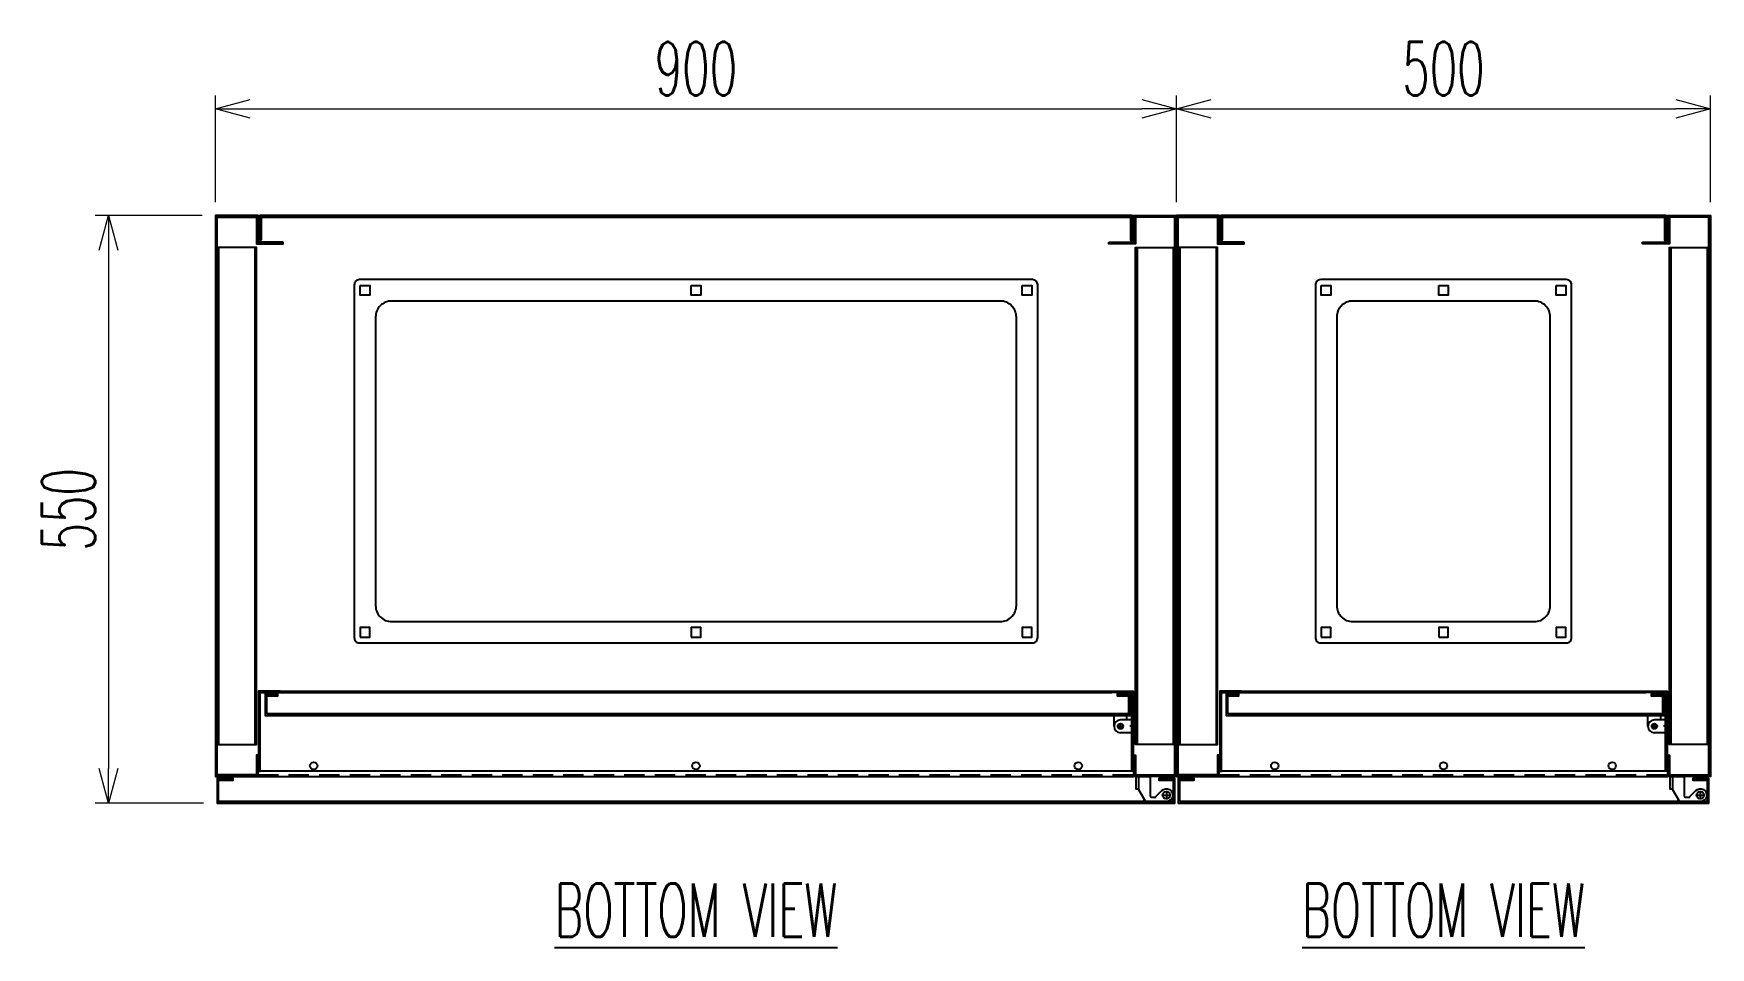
# Model space of a CAD drawing. Header units: millimetres. Extents: x 173893 to 258446, y -176540 to -123824.
# Drawn here: x 187281 to 188851, y -175544 to -174689 of the extents above; entities that cross this region are included whole.
import ezdxf
from ezdxf.enums import TextEntityAlignment as Align

# ---------------------------------------------------------------- set-up
doc = ezdxf.new("R2010")
doc.units = ezdxf.units.MM
doc.header["$LTSCALE"] = 3
doc.linetypes.add('ACAD_ISO04W100', pattern=[30, 24, -3, 0, -3])
doc.linetypes.add('HIDDEN', pattern=[9.525, 6.35, -3.175])
for name, color, linetype in [('@.TEXT', 7, 'Continuous'), ('@.VISIBLE', 7, 'Continuous'), ('centerline', 6, 'ACAD_ISO04W100'), ('dim', 7, 'Continuous'), ('EQUIPMENT', 4, 'Continuous'), ('equipments', 2, 'Continuous')]:
    doc.layers.add(name, color=color, linetype=linetype)
doc.styles.add('Ann_w01', font='romans.shx', dxfattribs={"width": 0.6, "bigfont": 'chineset.shx'})
doc.styles.add('Arial', font='arial.ttf')
doc.dimstyles.new('Dim 01_SC25', dxfattribs={"dimscale": 25, "dimtxt": 2, "dimasz": 1.3, "dimexe": 0.5, "dimexo": 0.5, "dimgap": 0.5, "dimtad": 1, "dimdec": 1, "dimzin": 12, "dimdsep": 46, "dimtxsty": 'Ann_w01', "dimblk": 'OPEN30', "dimcen": 1.5, "dimclrd": 6, "dimclre": 6, "dimclrt": 3, "dimadec": 1, "dimazin": 3, "dimtm": 1e-09, "dimtfac": 1, "dimtdec": 1, "dimtix": 1, "dimtmove": 0, "dimatfit": 3, "dimldrblk": 'OPEN30', "dimfxl": 1, "dimtolj": 1, "dimlwd": 0, "dimlwe": 0, "dimarcsym": 0})

msp = doc.modelspace()

# ---------------------------------------------------------------- texts
at = {"layer": 'dim', "color": 2, "char_height": 50, "attachment_point": 5, "style": 'Ann_w01'}
for insert in [(187900.83, -175508.88), (188600.83, -175508.88)]:
    msp.add_mtext('\\A1;{\\LBOTTOM VIEW}', dxfattribs=dict(at, insert=insert))

# ---------------------------------------------------------------- blocks, each defined once
blk = doc.blocks.new('_Open30')
at = {"color": 0, "linetype": 'ByBlock', "lineweight": -2}
for p, q in [((-1, 0.268), (0, 0)), ((0, 0), (-1, -0.268)), ((0, 0), (-1, 0))]:
    blk.add_line(p, q, dxfattribs=at)
blk = doc.blocks.new('*D78')
at = {"layer": 'Defpoints', "color": 0, "transparency": 16777216}
for p in [(188850.8, -174758.9), (188350.8, -174858.9), (188850.8, -174858.9)]:
    blk.add_point(p, dxfattribs=at)
at = {"layer": 'dim', "color": 6, "lineweight": 0, "transparency": 16777216}
for p, q in [((188350.8, -174846.4), (188350.8, -174746.4)), ((188383.3, -174758.9), (188818.3, -174758.9)), ((188850.8, -174846.4), (188850.8, -174746.4))]:
    blk.add_line(p, q, dxfattribs=at)
at = {"layer": 'dim', "color": 6, "lineweight": 0, "transparency": 16777216, "xscale": 32.5, "yscale": 32.5, "zscale": 32.5, "rotation": 180}
blk.add_blockref('_Open30', (188350.8, -174758.9), dxfattribs=at)
at = {"layer": 'dim', "color": 6, "lineweight": 0, "transparency": 16777216, "xscale": 32.5, "yscale": 32.5, "zscale": 32.5}
blk.add_blockref('_Open30', (188850.8, -174758.9), dxfattribs=at)
at = {"layer": 'dim', "color": 3, "transparency": 16777216, "insert": (188600.8, -174721.4), "char_height": 50, "attachment_point": 5, "style": 'Ann_w01'}
blk.add_mtext('\\A1;500', dxfattribs=at)
blk = doc.blocks.new('*D63')
at = {"layer": 'Defpoints', "color": 0, "transparency": 16777216}
for p in [(188350.8, -174758.9), (187450.8, -174858.9), (188350.8, -174858.9)]:
    blk.add_point(p, dxfattribs=at)
at = {"layer": 'dim', "color": 6, "lineweight": 0, "transparency": 16777216}
for p, q in [((187450.8, -174846.4), (187450.8, -174746.4)), ((187483.3, -174758.9), (188318.3, -174758.9)), ((188350.8, -174846.4), (188350.8, -174746.4))]:
    blk.add_line(p, q, dxfattribs=at)
at = {"layer": 'dim', "color": 6, "lineweight": 0, "transparency": 16777216, "xscale": 32.5, "yscale": 32.5, "zscale": 32.5, "rotation": 180}
blk.add_blockref('_Open30', (187450.8, -174758.9), dxfattribs=at)
at = {"layer": 'dim', "color": 6, "lineweight": 0, "transparency": 16777216, "xscale": 32.5, "yscale": 32.5, "zscale": 32.5}
blk.add_blockref('_Open30', (188350.8, -174758.9), dxfattribs=at)
at = {"layer": 'dim', "color": 3, "transparency": 16777216, "insert": (187900.8, -174721.4), "char_height": 50, "attachment_point": 5, "style": 'Ann_w01'}
blk.add_mtext('\\A1;900', dxfattribs=at)
blk = doc.blocks.new('*D65')
at = {"layer": 'Defpoints', "color": 0, "transparency": 16777216}
for p in [(187450.8, -174858.9), (187350.8, -175408.9), (187452.3, -175408.9)]:
    blk.add_point(p, dxfattribs=at)
at = {"layer": 'dim', "color": 6, "lineweight": 0, "transparency": 16777216}
for p, q in [((187438.3, -174858.9), (187338.3, -174858.9)), ((187350.8, -174891.4), (187350.8, -175376.4)), ((187439.8, -175408.9), (187338.3, -175408.9))]:
    blk.add_line(p, q, dxfattribs=at)
at = {"layer": 'dim', "color": 6, "lineweight": 0, "transparency": 16777216, "xscale": 32.5, "yscale": 32.5, "zscale": 32.5}
for p, rotation in [((187350.8, -174858.9), 90), ((187350.8, -175408.9), 270)]:
    blk.add_blockref('_Open30', p, dxfattribs=dict(at, rotation=rotation))
at = {"layer": 'dim', "color": 3, "transparency": 16777216, "insert": (187313.3, -175133.9), "char_height": 50, "attachment_point": 5, "rotation": 90, "style": 'Ann_w01'}
blk.add_mtext('\\A1;550', dxfattribs=at)
blk = doc.blocks.new('Standard ISO')
at = {"color": 6}
for p, q in [((4, -2), (4, 2)), ((-6, 0), (0, 0)), ((6, 0), (2, 0))]:
    blk.add_line(p, q, dxfattribs=at)
blk.add_lwpolyline([(-0.5, 1.5), (-0.5, -1.5), (-5.5, -0.75), (-5.5, 0.75), (-0.5, 1.5)])
for radius in [1.5, 0.75]:
    blk.add_circle((4, 0), radius)
blk = doc.blocks.new('A$C4dbb82d6')
at = {"layer": '@.VISIBLE'}
h = blk.add_hatch(color=30, dxfattribs=at)
h.dxf.hatch_style = 1
h.paths.add_polyline_path([(0.214, 4.973), (3.625, 1.562), (3.625, 5.973), (1.922, 5.973), (1.297, 5.348), (3.125, 5.348), (3.125, 2.593), (0.745, 4.973), (3.75, 7.978), (3.75, 8.509)])
h = blk.add_hatch(color=150, dxfattribs=at)
h.dxf.hatch_style = 1
h.paths.add_polyline_path([(6.755, 4.973), (4.375, 2.593), (4.375, 5.348), (6.203, 5.348), (5.578, 5.973), (3.875, 5.973), (3.875, 1.562), (7.286, 4.973), (3.75, 8.509), (3.75, 7.978)])
at = {"layer": '@.VISIBLE', "color": 30}
blk.add_lwpolyline([(3.625, 5.973), (3.625, 1.562), (0.214, 4.973), (3.75, 8.509), (3.75, 7.978), (0.745, 4.973), (3.125, 2.593), (3.125, 5.348), (1.297, 5.348), (1.922, 5.973)], close=True, dxfattribs=at)
at = {"layer": '@.VISIBLE', "color": 150}
blk.add_lwpolyline([(3.875, 5.973), (3.875, 1.562), (7.286, 4.973), (3.75, 8.509), (3.75, 7.978), (6.755, 4.973), (4.375, 2.593), (4.375, 5.348), (6.203, 5.348), (5.578, 5.973)], close=True, dxfattribs=at)
at = {"layer": '@.VISIBLE', "color": 30, "insert": (3.75, 0.509), "char_height": 1, "attachment_point": 5, "style": 'Ann_w01'}
blk.add_mtext_dynamic_manual_height_columns('{\\fArial|b1|i0|c0|p34;\\W1;TUAN ANH}', width=7.5, gutter_width=49.599, heights=[0], dxfattribs=at)
blk = doc.blocks.new('KHUNG BAN VE (Made by Tung)')
at = {"layer": '@.VISIBLE', "color": 8}
for p, q in [((75.75, 207), (75.75, 210)), ((148.5, 207), (148.5, 210)), ((221.25, 207), (221.25, 210)), ((3, 156), (0, 156)), ((294, 156), (297, 156)), ((3, 105), (0, 105)), ((294, 105), (297, 105)), ((3, 54), (0, 54)), ((294, 54), (297, 54)), ((23, 18), (23, 3)), ((53, 18), (53, 3)), ((73, 18), (73, 3)), ((123, 18), (123, 3)), ((223, 18), (223, 3)), ((243, 18), (243, 3)), ((274, 18), (274, 3)), ((284, 18), (284, 3)), ((3, 13), (73, 13)), ((123, 13), (294, 13)), ((3, 8), (73, 8)), ((23, 8), (3, 3)), ((223, 8), (294, 8)), ((75.75, 3), (75.75, 0)), ((148.5, 3), (148.5, 0)), ((221.25, 3), (221.25, 0))]:
    blk.add_line(p, q, dxfattribs=at)
for points in [[(0, 0), (297, 0), (297, 210), (0, 210)], [(3, 3), (294, 3), (294, 207), (3, 207)], [(3, 18), (294, 18), (294, 3), (3, 3)]]:
    blk.add_lwpolyline(points, close=True, dxfattribs=at)
at = {"xscale": 1.5, "yscale": 1.5, "zscale": 1.5}
blk.add_blockref('A$C4dbb82d6', (77.375, 4.041), dxfattribs=at)
blk.add_blockref('Standard ISO', (258.5, 5.5))
at = {"layer": '@.TEXT', "color": 1, "style": 'Arial'}
for s, p in [('2', (112.125, 208.5)), ('3', (184.875, 208.5)), ('1', (39.375, 208.5)), ('4', (257.625, 208.5)), ('A', (1.5, 181.5)), ('A', (295.5, 181.5)), ('B', (1.5, 130.5)), ('B', (295.5, 130.5)), ('C', (1.5, 79.5)), ('C', (295.5, 79.5)), ('D', (1.5, 28.5)), ('D', (295.5, 28.5)), ('27/07/2026', (63, 15.5)), ('27/07/2026', (63, 10.5)), ('1', (39.375, 1.5)), ('2', (112.125, 1.5)), ('3', (184.875, 1.5)), ('4', (257.625, 1.5))]:
    blk.add_text(s, height=2, dxfattribs=at).set_placement(p, align=Align.MIDDLE_CENTER)
at = {"layer": '@.TEXT', "color": 2, "style": 'Arial'}
for s, p in [('Designer', (13, 15.5)), ('DRAWING NAME', (173, 15.5)), ('Project', (233, 15.5)), ('Scale', (279, 15.5)), ('Approved', (13, 10.5)), ('Customer', (233, 10.5)), ('Page', (279, 10.5)), ('Name', (38, 5.5)), ('Date', (63, 5.5)), ('Standard', (233, 5.5)), ('Total', (279, 5.5))]:
    blk.add_text(s, height=2, dxfattribs=at).set_placement(p, align=Align.MIDDLE_CENTER)
at = {"layer": '@.TEXT', "color": 1, "style": 'Arial'}
for tag, height, p in [('DESIGNER_NAME', 2, (38, 15.5)), ('PROJECT_CODE', 2, (258.5, 15.5)), ('SCALE', 2, (289, 15.5)), ('APPROVED_NAME', 2, (38, 10.5)), ('CUSTOMER_NAME', 2, (258.5, 10.5)), ('PAGE', 2, (289, 10.5)), ('DRAWING_NAME', 4, (173, 8)), ('TOTAL', 2, (289, 5.5))]:
    blk.add_attdef(tag, text='', height=height, dxfattribs=at).set_placement(p, align=Align.MIDDLE_CENTER)
at = {"layer": '@.VISIBLE', "color": 30, "insert": (106, 10.5), "char_height": 1, "attachment_point": 5, "style": 'Ann_w01'}
blk.add_mtext_dynamic_manual_height_columns('{\\fTimes New Roman|b0|i0|c0|p18;\\W1;CTY TNHH SẢN XUẤT & THƯƠNG MẠI CƠ ĐIỆN TUẤN ANH\\PĐịa chỉ: Bến phà Vạn Phúc, Xã Ninh Sở, Huyện Thanh Trì, TP. Hà Nội\\PMST: 01081588698\\PEmail: ctytuananh68@gmail.com}', width=28.70976, gutter_width=99.197, heights=[0], dxfattribs=at)

# ---------------------------------------------------------------- dimensions: what is measured, and where the dimension line sits
at = {"layer": 'dim'}
for base, p1, p2, picture, middle in [((188350.83, -174758.88), (187450.83, -174858.88), (188350.83, -174858.88), '*D63', (187900.83, -174721.38)), ((188850.83, -174758.88), (188350.83, -174858.88), (188850.83, -174858.88), '*D78', (188600.83, -174721.38))]:
    dim = msp.add_linear_dim(base=base, p1=p1, p2=p2, dimstyle='Dim 01_SC25', dxfattribs=at)
    dim.commit()
    dim.dimension.update_dxf_attribs({"geometry": picture, "text_midpoint": middle})
dim = msp.add_linear_dim(base=(187350.83, -175408.88), p1=(187450.83, -174858.88), p2=(187452.33, -175408.88), angle=90, dimstyle='Dim 01_SC25', dxfattribs=at)
dim.commit()
dim.dimension.update_dxf_attribs({"geometry": '*D65', "text_midpoint": (187313.33, -175133.88)})

# ---------------------------------------------------------------- linework, layer by layer
at = {"color": 1}
for p, q in [((187453.83, -174888.88), (187453.83, -175353.88)), ((187487.83, -174888.88), (187487.83, -175353.88)), ((188313.83, -174888.88), (188313.83, -175353.88)), ((188347.83, -174888.88), (188347.83, -175353.88)), ((188353.83, -174888.88), (188353.83, -175353.88)), ((188387.83, -174888.88), (188387.83, -175353.88)), ((188813.83, -174888.88), (188813.83, -175353.88)), ((188847.83, -174888.88), (188847.83, -175353.88))]:
    msp.add_line(p, q, dxfattribs=at)
at = {"color": 6}
for p, q in [((187511.33, -175303.88), (188290.33, -175303.88)), ((187511.33, -175305.38), (188290.33, -175305.38)), ((188411.33, -175303.88), (188790.33, -175303.88)), ((188411.33, -175305.38), (188790.33, -175305.38)), ((188295.33, -175336.88), (188301.33, -175336.88)), ((188298.33, -175339.88), (188298.33, -175333.88)), ((188795.33, -175336.88), (188801.33, -175336.88)), ((188798.33, -175339.88), (188798.33, -175333.88)), ((188308.83, -175378.88), (187492.83, -175378.88)), ((188808.83, -175378.88), (188392.83, -175378.88))]:
    msp.add_line(p, q, dxfattribs=at)
at = {"color": 1, "linetype": 'Continuous'}
for p, q in [((188298.33, -175327.88), (188298.33, -175325.88)), ((188309.46, -175336.88), (188306.96, -175336.88)), ((188798.33, -175327.88), (188798.33, -175325.88)), ((188809.46, -175336.88), (188806.96, -175336.88))]:
    msp.add_line(p, q, dxfattribs=at)
at = {"linetype": 'HIDDEN'}
for p, q in [((187490.83, -175382.38), (188310.83, -175382.38)), ((188390.83, -175382.38), (188810.83, -175382.38))]:
    msp.add_line(p, q, dxfattribs=at)
for p, q in [((187490.83, -175383.88), (188310.83, -175383.88)), ((188390.83, -175383.88), (188810.83, -175383.88))]:
    msp.add_line(p, q)
for points in [[(187514.33, -174883.88), (187490.83, -174883.88), (187490.83, -174858.88), (187450.83, -174858.88), (187450.83, -175383.88), (187490.83, -175383.88), (187490.83, -175363.88), (187489.33, -175363.88), (187489.33, -175382.38), (187452.33, -175382.38), (187452.33, -174860.38), (187489.33, -174860.38), (187489.33, -174885.38), (187514.33, -174885.38)], [(188287.33, -174883.88), (188310.83, -174883.88), (188310.83, -174858.88), (188350.83, -174858.88), (188350.83, -175383.88), (188310.83, -175383.88), (188310.83, -175363.88), (188312.33, -175363.88), (188312.33, -175382.38), (188349.33, -175382.38), (188349.33, -174860.38), (188312.33, -174860.38), (188312.33, -174885.38), (188287.33, -174885.38)], [(188414.33, -174883.88), (188390.83, -174883.88), (188390.83, -174858.88), (188350.83, -174858.88), (188350.83, -175383.88), (188390.83, -175383.88), (188390.83, -175363.88), (188389.33, -175363.88), (188389.33, -175382.38), (188352.33, -175382.38), (188352.33, -174860.38), (188389.33, -174860.38), (188389.33, -174885.38), (188414.33, -174885.38)], [(188787.33, -174883.88), (188810.83, -174883.88), (188810.83, -174858.88), (188850.83, -174858.88), (188850.83, -175383.88), (188810.83, -175383.88), (188810.83, -175363.88), (188812.33, -175363.88), (188812.33, -175382.38), (188849.33, -175382.38), (188849.33, -174860.38), (188812.33, -174860.38), (188812.33, -174885.38), (188787.33, -174885.38)], [(187586.33, -174924.38), (187595.33, -174924.38), (187595.33, -174933.38), (187586.33, -174933.38)], [(187896.33, -174924.38), (187905.33, -174924.38), (187905.33, -174933.38), (187896.33, -174933.38)], [(188206.33, -174924.38), (188215.33, -174924.38), (188215.33, -174933.38), (188206.33, -174933.38)], [(188486.33, -174924.38), (188495.33, -174924.38), (188495.33, -174933.38), (188486.33, -174933.38)], [(188596.33, -174924.38), (188605.33, -174924.38), (188605.33, -174933.38), (188596.33, -174933.38)], [(188706.33, -174924.38), (188715.33, -174924.38), (188715.33, -174933.38), (188706.33, -174933.38)], [(187586.33, -175253.38), (187595.33, -175253.38), (187595.33, -175244.38), (187586.33, -175244.38)], [(187896.33, -175253.38), (187905.33, -175253.38), (187905.33, -175244.38), (187896.33, -175244.38)], [(188206.33, -175253.38), (188215.33, -175253.38), (188215.33, -175244.38), (188206.33, -175244.38)], [(188486.33, -175253.38), (188495.33, -175253.38), (188495.33, -175244.38), (188486.33, -175244.38)], [(188596.33, -175253.38), (188605.33, -175253.38), (188605.33, -175244.38), (188596.33, -175244.38)], [(188706.33, -175253.38), (188715.33, -175253.38), (188715.33, -175244.38), (188706.33, -175244.38)]]:
    msp.add_lwpolyline(points, close=True)
at = {"color": 4}
for points in [[(187493.83, -174881.88), (187493.83, -174860.38), (188307.83, -174860.38), (188307.83, -174881.88), (188309.33, -174881.88), (188309.33, -174858.88), (187492.33, -174858.88), (187492.33, -174881.88)], [(188393.83, -174881.88), (188393.83, -174860.38), (188807.83, -174860.38), (188807.83, -174881.88), (188809.33, -174881.88), (188809.33, -174858.88), (188392.33, -174858.88), (188392.33, -174881.88)], [(187498.83, -175325.38), (187498.83, -175308.38), (187509.33, -175308.38), (187509.33, -175306.88), (187497.33, -175306.88), (187497.33, -175326.88), (188307.33, -175326.88), (188307.33, -175306.88), (188295.33, -175306.88), (188295.33, -175308.38), (188305.83, -175308.38), (188305.83, -175325.38)], [(188398.83, -175325.38), (188398.83, -175308.38), (188409.33, -175308.38), (188409.33, -175306.88), (188397.33, -175306.88), (188397.33, -175326.88), (188807.33, -175326.88), (188807.33, -175306.88), (188795.33, -175306.88), (188795.33, -175308.38), (188805.83, -175308.38), (188805.83, -175325.38)], [(187453.83, -175407.38), (187453.83, -175387.38), (187467.33, -175387.38), (187467.33, -175385.88), (187452.33, -175385.88), (187452.33, -175408.88), (188349.33, -175408.88), (188349.33, -175385.88), (188334.33, -175385.88), (188334.33, -175387.38), (188347.83, -175387.38), (188347.83, -175407.38)], [(188353.83, -175407.38), (188353.83, -175387.38), (188367.33, -175387.38), (188367.33, -175385.88), (188352.33, -175385.88), (188352.33, -175408.88), (188849.33, -175408.88), (188849.33, -175385.88), (188834.33, -175385.88), (188834.33, -175387.38), (188847.83, -175387.38), (188847.83, -175407.38)]]:
    msp.add_lwpolyline(points, close=True, dxfattribs=at)
at = {"color": 1}
for points in [[(187452.33, -175353.88), (187489.33, -175353.88), (187489.33, -174888.88), (187452.33, -174888.88)], [(188349.33, -175353.88), (188312.33, -175353.88), (188312.33, -174888.88), (188349.33, -174888.88)], [(188352.33, -175353.88), (188389.33, -175353.88), (188389.33, -174888.88), (188352.33, -174888.88)], [(188849.33, -175353.88), (188812.33, -175353.88), (188812.33, -174888.88), (188849.33, -174888.88)]]:
    msp.add_lwpolyline(points, close=True, dxfattribs=at)
for points in [[(187585.83, -175258.88), (188215.83, -175258.88, 0.4142136), (188220.83, -175253.88), (188220.83, -174923.88, 0.4142136), (188215.83, -174918.88), (187585.83, -174918.88, 0.4142136), (187580.83, -174923.88), (187580.83, -175253.88, 0.4142136)], [(188485.83, -175258.88), (188715.83, -175258.88, 0.4142136), (188720.83, -175253.88), (188720.83, -174923.88, 0.4142136), (188715.83, -174918.88), (188485.83, -174918.88, 0.4142136), (188480.83, -174923.88), (188480.83, -175253.88, 0.4142136)], [(187615.83, -175238.88), (188185.83, -175238.88, 0.4142136), (188200.83, -175223.88), (188200.83, -174953.88, 0.4142136), (188185.83, -174938.88), (187615.83, -174938.88, 0.4142136), (187600.83, -174953.88), (187600.83, -175223.88, 0.4142136)], [(188515.83, -175238.88), (188685.83, -175238.88, 0.4142136), (188700.83, -175223.88), (188700.83, -174953.88, 0.4142136), (188685.83, -174938.88), (188515.83, -174938.88, 0.4142136), (188500.83, -174953.88), (188500.83, -175223.88, 0.4142136)]]:
    msp.add_lwpolyline(points, format="xyb", close=True)
at = {"color": 6}
for points in [[(187511.33, -175303.88), (187491.33, -175303.88), (187491.33, -175378.88), (187492.83, -175378.88), (187492.83, -175305.38), (187511.33, -175305.38)], [(188290.33, -175303.88), (188310.33, -175303.88), (188310.33, -175378.88), (188308.83, -175378.88), (188308.83, -175305.38), (188290.33, -175305.38)], [(188411.33, -175303.88), (188391.33, -175303.88), (188391.33, -175378.88), (188392.83, -175378.88), (188392.83, -175305.38), (188411.33, -175305.38)], [(188790.33, -175303.88), (188810.33, -175303.88), (188810.33, -175378.88), (188808.83, -175378.88), (188808.83, -175305.38), (188790.33, -175305.38)]]:
    msp.add_lwpolyline(points, close=True, dxfattribs=at)
at = {"color": 8}
for centre in [(188298.33, -175336.88), (188798.33, -175336.88)]:
    msp.add_circle(centre, 2.5, dxfattribs=at)
at = {"color": 6}
for centre in [(187542.83, -175373.88), (187900.83, -175373.88), (188258.83, -175373.88), (188442.83, -175373.88), (188600.83, -175373.88), (188758.83, -175373.88)]:
    msp.add_circle(centre, 3.5, dxfattribs=at)
at = {"layer": 'centerline'}
for p, q in [((188320.83, -175382.88), (188320.83, -175384.88)), ((188820.83, -175382.88), (188820.83, -175384.88)), ((188337.33, -175401.38), (188345.33, -175401.38)), ((188341.33, -175397.38), (188341.33, -175405.38)), ((188837.33, -175401.38), (188845.33, -175401.38)), ((188841.33, -175397.38), (188841.33, -175405.38))]:
    msp.add_line(p, q, dxfattribs=at)
at = {"layer": 'EQUIPMENT'}
for points in [[(188315.13, -175383.88), (188315.13, -175395.58, 0.1316525), (188315.26, -175396.08), (188315.13, -175395.84), (188313.13, -175395.84), (188313.13, -175383.88), (188326.13, -175383.88), (188326.13, -175401.38, 0.4142136), (188328.13, -175403.38), (188330.84, -175403.38)], [(188815.13, -175383.88), (188815.13, -175395.58, 0.1316525), (188815.26, -175396.08), (188815.13, -175395.84), (188813.13, -175395.84), (188813.13, -175383.88), (188826.13, -175383.88), (188826.13, -175401.38, 0.4142136), (188828.13, -175403.38), (188830.84, -175403.38)], [(188331.26, -175404.38), (188330.84, -175403.38), (188337.08, -175397.14, -1.4966058), (188341.33, -175407.38), (188321.79, -175407.38), (188320.63, -175407.38), (188320.63, -175405.38), (188320.63, -175405.38)], [(188831.26, -175404.38), (188830.84, -175403.38), (188837.08, -175397.14, -1.4966058), (188841.33, -175407.38), (188821.79, -175407.38), (188820.63, -175407.38), (188820.63, -175405.38), (188820.63, -175405.38)]]:
    msp.add_lwpolyline(points, format="xyb", dxfattribs=at)
for points in [[(188315.26, -175396.08), (188321.79, -175407.38), (188322.36, -175406.38)], [(188815.26, -175396.08), (188821.79, -175407.38), (188822.36, -175406.38)]]:
    msp.add_lwpolyline(points, dxfattribs=at)
for centre in [(188341.33, -175401.38), (188841.33, -175401.38)]:
    msp.add_circle(centre, 3.5, dxfattribs=at)
at = {"layer": 'equipments'}
for p, q in [((188292.33, -175326.88), (188304.33, -175326.88)), ((188292.33, -175336.88), (188292.33, -175326.88)), ((188308.83, -175330.88), (188298.33, -175330.88)), ((188304.33, -175330.88), (188304.33, -175326.88)), ((188308.83, -175330.88), (188308.83, -175342.88)), ((188792.33, -175326.88), (188804.33, -175326.88)), ((188792.33, -175336.88), (188792.33, -175326.88)), ((188808.83, -175330.88), (188798.33, -175330.88)), ((188804.33, -175330.88), (188804.33, -175326.88)), ((188808.83, -175330.88), (188808.83, -175342.88)), ((188308.83, -175342.88), (188298.33, -175342.88)), ((188808.83, -175342.88), (188798.33, -175342.88))]:
    msp.add_line(p, q, dxfattribs=at)
for centre in [(188298.33, -175336.88), (188798.33, -175336.88)]:
    msp.add_arc(centre, 6, 90, 270, dxfattribs=at)

# ---------------------------------------------------------------- block references
at = {"layer": '@.VISIBLE'}
ref = msp.add_blockref('KHUNG BAN VE (Made by Tung)', (183864.63, -176540.26), dxfattribs=dict(at, xscale=23.76, yscale=23.76, zscale=23.76))
ref.add_attrib('APPROVED_NAME', '-', dxfattribs={"layer": '@.TEXT', "color": 1, "height": 47.52, "style": 'Arial'}).set_placement((184767.51, -176290.78), align=Align.MIDDLE_CENTER)
ref.add_attrib('TOTAL', '-', dxfattribs={"layer": '@.TEXT', "color": 1, "height": 47.52, "style": 'Arial'}).set_placement((190731.27, -176409.58), align=Align.MIDDLE_CENTER)
ref.add_attrib('PAGE', '001', dxfattribs={"layer": '@.TEXT', "color": 1, "height": 47.52, "style": 'Arial'}).set_placement((190731.27, -176290.78), align=Align.MIDDLE_CENTER)
ref.add_attrib('SCALE', '1:1', dxfattribs={"layer": '@.TEXT', "color": 1, "height": 47.52, "style": 'Arial'}).set_placement((190731.27, -176171.98), align=Align.MIDDLE_CENTER)
ref.add_attrib('CUSTOMER_NAME', '-', dxfattribs={"layer": '@.TEXT', "color": 1, "height": 47.52, "style": 'Arial'}).set_placement((190006.59, -176290.78), align=Align.MIDDLE_CENTER)
ref.add_attrib('PROJECT_CODE', '-', dxfattribs={"layer": '@.TEXT', "color": 1, "height": 47.52, "style": 'Arial'}).set_placement((190006.59, -176171.98), align=Align.MIDDLE_CENTER)
ref.add_attrib('DRAWING_NAME', 'TỦ ĐIỆN TD DH2 (NHÀ KTNV)', dxfattribs={"layer": '@.TEXT', "color": 1, "height": 95.04, "style": 'Arial'}).set_placement((187975.11, -176350.18), align=Align.MIDDLE_CENTER)

msp.set_redraw_order([(e.dxf.handle, doc.entitydb.next_handle()) for e in msp.query("TEXT MTEXT ATTDEF DIMENSION ARC_DIMENSION")])  # texts and dimensions are drawn at this point

doc.saveas('drawing.dxf')
